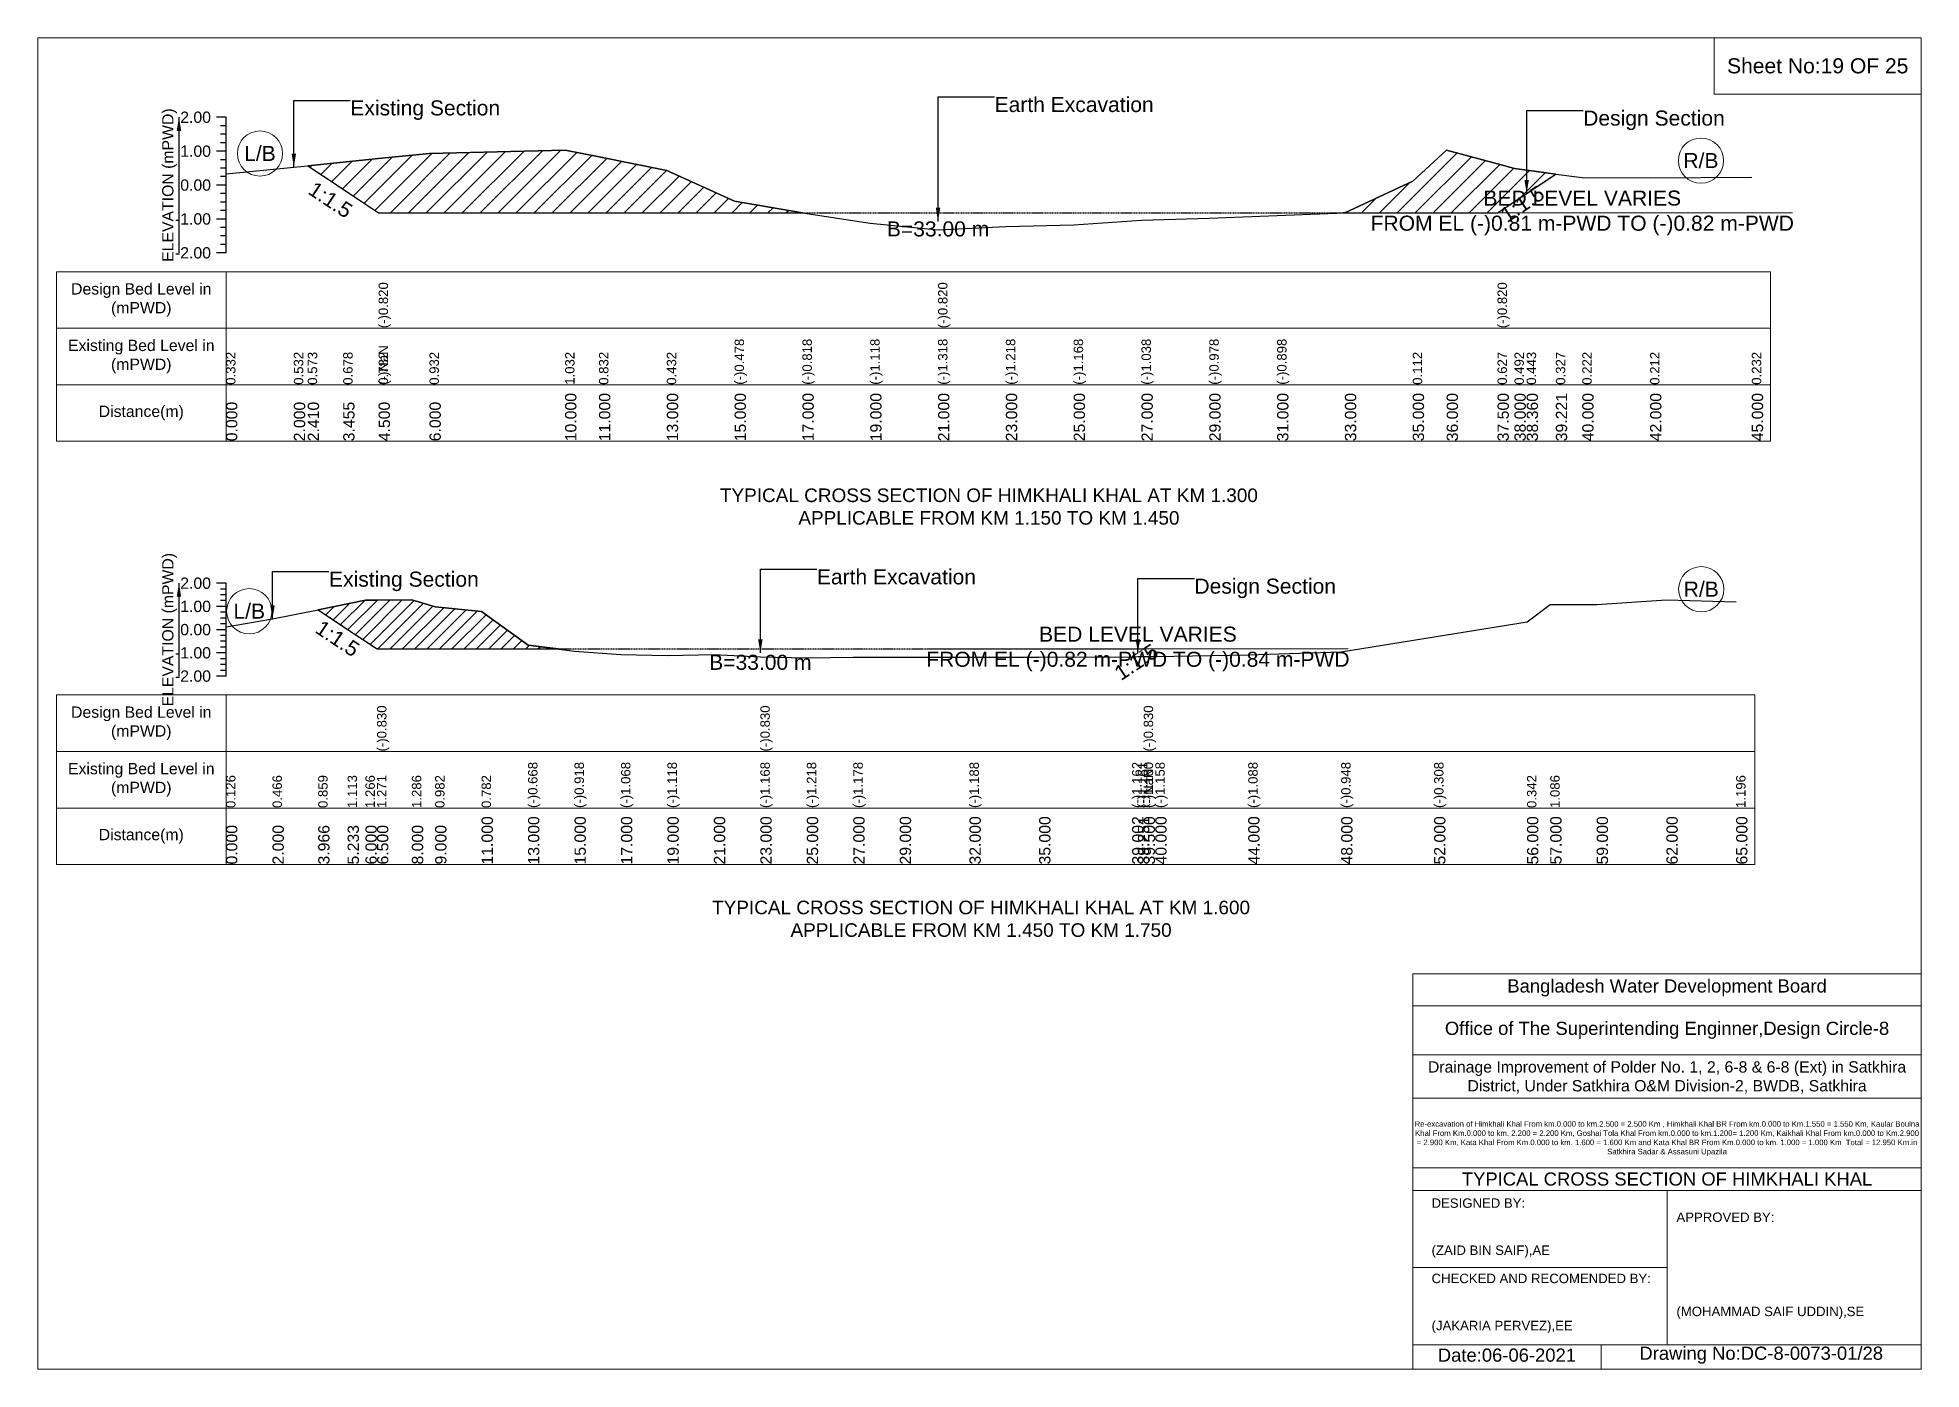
# Model space of a CAD drawing. Header units: inches. Extents: x 93000 to 346000, y -4242 to 0.
# Drawn here: x 280000 to 286000, y -4242 to 0 of the extents above; entities that cross this region are included whole.
import ezdxf

# ---------------------------------------------------------------- set-up
doc = ezdxf.new("R2010")
doc.units = ezdxf.units.IN
doc.header["$LTSCALE"] = 7
doc.header["$MEASUREMENT"] = 0
doc.linetypes.add('DASHED', pattern=[0.75, 0.5, -0.25])
for name, color, linetype, lineweight in [('Cross section Data Border', 7, 'Continuous', 9), ('Cross Section Labels', 7, 'Continuous', 9), ('Design_Bed_Level for Xsection', 7, 'DASHED', 25), ('Existing_Bed_Level for Xsection', 7, 'Continuous', 25), ('Long Section Labels', 7, 'Continuous', 9)]:
    doc.layers.add(name, color=color, linetype=linetype, lineweight=lineweight)
doc.styles.get("Standard").update_dxf_attribs({"font": 'arial.ttf'})
doc.dimstyles.get("Standard").update_dxf_attribs({"dimtxt": 0.18, "dimasz": 0.18, "dimexe": 0.18, "dimexo": 0.0625, "dimgap": 0.09, "dimtad": 0, "dimtih": 1, "dimtoh": 1, "dimdec": 4, "dimzin": 0, "dimdsep": 46, "dimtxsty": 'Standard', "dimcen": 0.09, "dimadec": 0, "dimazin": 0, "dimtfac": 1, "dimtdec": 4, "dimtofl": 0, "dimtmove": 0, "dimatfit": 3, "dimfxl": 0, "dimtolj": 1, "dimtzin": 0, "dimarcsym": 0})

msp = doc.modelspace()

# ---------------------------------------------------------------- texts
at = {"layer": 'Cross section Data Border', "attachment_point": 5}
for s, insert, char_height in [('Sheet No:19 OF 25', (285670, -90), 48), ('Bangladesh Water Development Board', (285190, -3027), 42), ('Office of The Superintending Enginner,Design Circle-8', (285190, -3162), 42)]:
    msp.add_mtext(s, dxfattribs=dict(at, insert=insert, char_height=char_height))
at = {"layer": 'Cross section Data Border'}
for s, insert, char_height, width, attachment_point in [('Design Bed Level in (mPWD)', (280330, -835.7), 36, 480, 5), ('Existing Bed Level in (mPWD)', (280330, -1015.7), 36, 480, 5), ('Distance(m)', (280330, -1195.7), 36, 480, 5), ('Design Bed Level in (mPWD)', (280330, -2183.9), 36, 480, 5), ('Existing Bed Level in (mPWD)', (280330, -2363.9), 36, 480, 5), ('Distance(m)', (280330, -2543.9), 36, 480, 5), ('Drainage Improvement of Polder No. 1, 2, 6-8 & 6-8 (Ext) in Satkhira District, Under Satkhira O&M Division-2, BWDB, Satkhira', (285190, -3312), 36, 1680, 5), ('Re-excavation of Himkhali Khal From km.0.000 to km.2.500 = 2.500 Km , Himkhali Khal BR From km.0.000 to Km.1.550 = 1.550 Km, Kaular Boulna Khal From Km.0.000 to km. 2.200 = 2.200 Km, Goshai Tola Khal From km.0.000 to km.1.200= 1.200 Km, Kaikhali Khal From km.0.000 to Km.2.900 = 2.900 Km, Kata Khal From Km.0.000 to km. 1.600 = 1.600 Km and Kata Khal BR From Km.0.000 to km. 1.000 = 1.000 Km  Total = 12.950 Km.in Satkhira Sadar & Assasuni Upazila', (285190, -3507), 17.611, 1620, 5), ('TYPICAL CROSS SECTION OF HIMKHALI KHAL', (285190, -3636), 42, 1680, 5), ('DESIGNED BY:\\P\\P\\P(ZAID BIN SAIF),AE', (284440, -3792), 30, 840, 4), ('APPROVED BY:\\P\\P\\P\\P\\P\\P(MOHAMMAD SAIF UDDIN),SE', (285220, -3912), 30, 840, 4), ('CHECKED AND RECOMENDED BY:\\P\\P\\P(JAKARIA PERVEZ),EE', (284440, -4032), 30, 840, 4), ('Date:06-06-2021', (284680, -4197), 42, 840, 5), ('Drawing No:DC-8-0073-01/28', (285490, -4197), 42, 1320, 5)]:
    msp.add_mtext(s, dxfattribs=dict(at, insert=insert, char_height=char_height, width=width, attachment_point=attachment_point))
at = {"layer": 'Cross Section Labels'}
for s, insert, char_height, attachment_point in [('Existing Section', (280996, -199.7), 48, 1), ('Earth Excavation', (283048, -188.9), 48, 1), ('Design Section', (284922.9, -232.1), 48, 1), ('L/B', (280708, -369), 48, 5), ('R/B', (285298, -391.7), 48, 5), ('BED LEVEL VARIES \\PFROM EL (-)0.81 m-PWD TO (-)0.82 m-PWD', (284920, -558.2), 48, 5), ('B=33.00 m', (282868, -585.2), 48, 2), ('TYPICAL CROSS SECTION OF HIMKHALI KHAL AT KM 1.300\\PAPPLICABLE FROM KM 1.150 TO KM 1.450', (283030, -1494), 43.2, 5), ('Existing Section', (280928, -1700.9), 48, 1), ('Earth Excavation', (282482, -1693.5), 48, 1), ('Design Section', (283684.6, -1723.1), 48, 1), ('R/B', (285299, -1757), 48, 5), ('L/B', (280674, -1827), 48, 5), ('BED LEVEL VARIES \\PFROM EL (-)0.82 m-PWD TO (-)0.84 m-PWD', (283504.6, -1947.3), 48, 5), ('B=33.00 m', (282302, -1965.8), 48, 2), ('TYPICAL CROSS SECTION OF HIMKHALI KHAL AT KM 1.600\\PAPPLICABLE FROM KM 1.450 TO KM 1.750', (283005, -2807), 43.2, 5)]:
    msp.add_mtext(s, dxfattribs=dict(at, insert=insert, char_height=char_height, attachment_point=attachment_point))
at = {"layer": 'Cross Section Labels', "char_height": 48, "attachment_point": 2}
for insert, rotation in [((280946.2, -496.5), 326.30993), ((284715.9, -509.8), 33.69007), ((280968.7, -1894), 326.30993), ((283486.1, -1968.8), 33.69007)]:
    msp.add_mtext('1:1.5', dxfattribs=dict(at, insert=insert, rotation=rotation))
at = {"layer": 'Existing_Bed_Level for Xsection', "char_height": 36, "attachment_point": 5, "rotation": 90}
for insert in [(280420, -469.7), (280420, -1885.9)]:
    msp.add_mtext('ELEVATION (mPWD)', dxfattribs=dict(at, insert=insert))
at = {"layer": 'Existing_Bed_Level for Xsection', "char_height": 36, "attachment_point": 6}
for s, insert in [('2.00', (280552, -253.7)), ('1.00', (280552, -361.7)), ('0.00', (280552, -469.7)), ('-1.00', (280552, -577.7)), ('-2.00', (280552, -685.7)), ('2.00', (280552, -1737.9)), ('1.00', (280552, -1811.9)), ('0.00', (280552, -1885.9)), ('-1.00', (280552, -1959.9)), ('-2.00', (280552, -2033.9))]:
    msp.add_mtext(s, dxfattribs=dict(at, insert=insert))
at = {"layer": 'Long Section Labels', "attachment_point": 1, "rotation": 90}
for s, insert, char_height in [('(-)0.820', (281086, -925.7), 30), ('(-)0.820', (282868, -925.7), 30), ('(-)0.820', (284650, -925.7), 30), ('0.332', (280600, -1105.7), 30), ('0.532', (280816, -1105.7), 30), ('0.573', (280860.3, -1105.7), 30), ('0.678', (280973.2, -1105.7), 30), ('(-)NaN', (281086, -1105.7), 30), ('(-)NaN', (281086, -1105.7), 30), ('0.782', (281086, -1105.7), 30), ('0.782', (281086, -1105.7), 30), ('0.932', (281248, -1105.7), 30), ('1.032', (281680, -1105.7), 30), ('1.032', (281680, -1105.7), 30), ('0.832', (281788, -1105.7), 30), ('0.432', (282004, -1105.7), 30), ('(-)0.478', (282220, -1105.7), 30), ('(-)0.818', (282436, -1105.7), 30), ('(-)0.818', (282436, -1105.7), 30), ('(-)1.118', (282652, -1105.7), 30), ('(-)1.318', (282868, -1105.7), 30), ('(-)1.318', (282868, -1105.7), 30), ('(-)1.318', (282868, -1105.7), 30), ('(-)1.218', (283084, -1105.7), 30), ('(-)1.168', (283300, -1105.7), 30), ('(-)1.038', (283516, -1105.7), 30), ('(-)0.978', (283732, -1105.7), 30), ('(-)0.898', (283948, -1105.7), 30), ('0.112', (284380, -1105.7), 30), ('0.627', (284650, -1105.7), 30), ('0.627', (284650, -1105.7), 30), ('0.492', (284704, -1105.7), 30), ('0.443', (284742.9, -1105.7), 30), ('0.327', (284835.8, -1105.7), 30), ('0.222', (284920, -1105.7), 30), ('0.212', (285136, -1105.7), 30), ('0.232', (285460, -1105.7), 30), ('10.000', (281680, -1285.7), 36), ('11.000', (281788, -1285.7), 36), ('13.000', (282004, -1285.7), 36), ('15.000', (282220, -1285.7), 36), ('17.000', (282436, -1285.7), 36), ('19.000', (282652, -1285.7), 36), ('21.000', (282868, -1285.7), 36), ('21.000', (282868, -1285.7), 36), ('21.000', (282868, -1285.7), 36), ('23.000', (283084, -1285.7), 36), ('25.000', (283300, -1285.7), 36), ('27.000', (283516, -1285.7), 36), ('29.000', (283732, -1285.7), 36), ('31.000', (283948, -1285.7), 36), ('33.000', (284164, -1285.7), 36), ('35.000', (284380, -1285.7), 36), ('36.000', (284488, -1285.7), 36), ('37.500', (284650, -1285.7), 36), ('37.500', (284650, -1285.7), 36), ('37.500', (284650, -1285.7), 36), ('38.000', (284704, -1285.7), 36), ('38.360', (284742.9, -1285.7), 36), ('39.221', (284835.8, -1285.7), 36), ('40.000', (284920, -1285.7), 36), ('42.000', (285136, -1285.7), 36), ('45.000', (285460, -1285.7), 36), ('0.000', (280600, -1285.7), 36), ('2.000', (280816, -1285.7), 36), ('2.410', (280860.3, -1285.7), 36), ('3.455', (280973.2, -1285.7), 36), ('4.500', (281086, -1285.7), 36), ('4.500', (281086, -1285.7), 36), ('4.500', (281086, -1285.7), 36), ('6.000', (281248, -1285.7), 36), ('(-)0.830', (281081, -2273.9), 30), ('(-)0.830', (282302, -2273.9), 30), ('(-)0.830', (283523, -2273.9), 30), ('(-)0.668', (281562, -2453.9), 30), ('(-)0.918', (281710, -2453.9), 30), ('(-)1.068', (281858, -2453.9), 30), ('(-)1.068', (281858, -2453.9), 30), ('(-)1.118', (282006, -2453.9), 30), ('(-)1.168', (282302, -2453.9), 30), ('(-)1.168', (282302, -2453.9), 30), ('(-)1.168', (282302, -2453.9), 30), ('(-)1.218', (282450, -2453.9), 30), ('(-)1.178', (282598, -2453.9), 30), ('(-)1.178', (282598, -2453.9), 30), ('(-)1.178', (282598, -2453.9), 30), ('(-)1.188', (282968, -2453.9), 30), ('(-)1.162', (283486.1, -2453.9), 30), ('(-)1.161', (283504.6, -2453.9), 30), ('(-)1.160', (283523, -2453.9), 30), ('(-)1.160', (283523, -2453.9), 30), ('(-)NaN', (283523, -2453.9), 30), ('(-)1.158', (283560, -2453.9), 30), ('(-)1.088', (283856, -2453.9), 30), ('(-)0.948', (284152, -2453.9), 30), ('(-)0.308', (284448, -2453.9), 30), ('0.126', (280600, -2453.9), 30), ('0.466', (280748, -2453.9), 30), ('0.859', (280893.5, -2453.9), 30), ('1.113', (280987.2, -2453.9), 30), ('1.266', (281044, -2453.9), 30), ('1.271', (281081, -2453.9), 30), ('1.271', (281081, -2453.9), 30), ('1.271', (281081, -2453.9), 30), ('1.286', (281192, -2453.9), 30), ('1.286', (281192, -2453.9), 30), ('0.982', (281266, -2453.9), 30), ('0.782', (281414, -2453.9), 30), ('0.342', (284744, -2453.9), 30), ('1.086', (284818, -2453.9), 30), ('1.086', (284818, -2453.9), 30), ('1.196', (285410, -2453.9), 30), ('0.000', (280600, -2633.9), 36), ('2.000', (280748, -2633.9), 36), ('3.966', (280893.5, -2633.9), 36), ('5.233', (280987.2, -2633.9), 36), ('6.000', (281044, -2633.9), 36), ('6.500', (281081, -2633.9), 36), ('6.500', (281081, -2633.9), 36), ('6.500', (281081, -2633.9), 36), ('8.000', (281192, -2633.9), 36), ('9.000', (281266, -2633.9), 36), ('11.000', (281414, -2633.9), 36), ('13.000', (281562, -2633.9), 36), ('15.000', (281710, -2633.9), 36), ('17.000', (281858, -2633.9), 36), ('19.000', (282006, -2633.9), 36), ('21.000', (282154, -2633.9), 36), ('23.000', (282302, -2633.9), 36), ('23.000', (282302, -2633.9), 36), ('23.000', (282302, -2633.9), 36), ('25.000', (282450, -2633.9), 36), ('27.000', (282598, -2633.9), 36), ('29.000', (282746, -2633.9), 36), ('32.000', (282968, -2633.9), 36), ('35.000', (283190, -2633.9), 36), ('39.002', (283486.1, -2633.9), 36), ('39.251', (283504.6, -2633.9), 36), ('39.500', (283523, -2633.9), 36), ('39.500', (283523, -2633.9), 36), ('39.500', (283523, -2633.9), 36), ('40.000', (283560, -2633.9), 36), ('44.000', (283856, -2633.9), 36), ('48.000', (284152, -2633.9), 36), ('52.000', (284448, -2633.9), 36), ('56.000', (284744, -2633.9), 36), ('57.000', (284818, -2633.9), 36), ('59.000', (284966, -2633.9), 36), ('62.000', (285188, -2633.9), 36), ('65.000', (285410, -2633.9), 36)]:
    msp.add_mtext(s, dxfattribs=dict(at, insert=insert, char_height=char_height))

# ---------------------------------------------------------------- hatches: boundary and pattern name
at = {"layer": 'Existing_Bed_Level for Xsection'}
h = msp.add_hatch(dxfattribs=at)
h.set_pattern_fill('ANSI31', color=256, scale=324, style=0)
h.paths.add_polyline_path([(280860.3, -407.8), (280973.2, -483), (281086, -558.2), (281248, -558.2), (281680, -558.2), (281788, -558.2), (282004, -558.2), (282220, -558.2), (282436, -558.2), (282437.4, -558.2), (282436, -558), (282220, -521.3), (282004, -423), (281788, -379.8), (281680, -358.2), (281248, -369), (281086, -385.2), (280973.2, -396.5)])
h = msp.add_hatch(dxfattribs=at)
h.set_pattern_fill('ANSI31', color=256, scale=324, style=0)
h.paths.add_polyline_path([(284158.6, -558.2), (284164, -558.2), (284380, -558.2), (284488, -558.2), (284650, -558.2), (284704, -522.2), (284742.9, -496.3), (284835.8, -434.3), (284742.9, -421.8), (284704, -416.5), (284650, -401.9), (284488, -358.2), (284380, -457.6), (284164, -558)])
h = msp.add_hatch(dxfattribs=at)
h.set_pattern_fill('ANSI31', color=256, scale=222, style=0)
h.paths.add_polyline_path([(280893.5, -1822.3), (280987.2, -1884.8), (281044, -1922.6), (281081, -1947.3), (281192, -1947.3), (281266, -1947.3), (281414, -1947.3), (281562, -1947.3), (281657.9, -1947.3), (281562, -1935.3), (281414, -1828), (281266, -1813.2), (281192, -1790.7), (281081, -1791.8), (281044, -1792.2), (280987.2, -1803.5)])

# ---------------------------------------------------------------- linework, layer by layer
at = {"layer": 'Cross section Data Border'}
for points in [[(280000, 0), (286000, 0), (286000, -4242), (280000, -4242)], [(285340, 0), (286000, 0), (286000, -180), (285340, -180)], [(280060, -745.7), (285520, -745.7), (285520, -1285.7), (280060, -1285.7)], [(280060, -2093.9), (285470, -2093.9), (285470, -2633.9), (280060, -2633.9)]]:
    msp.add_lwpolyline(points, close=True, dxfattribs=at)
for points in [[(280600, -745.7), (280600, -1285.7)], [(280060, -925.7), (285520, -925.7)], [(280060, -1105.7), (285520, -1105.7)], [(280600, -2093.9), (280600, -2633.9)], [(280060, -2273.9), (285470, -2273.9)], [(280060, -2453.9), (285470, -2453.9)], [(284380, -4242), (284380, -2982), (286000, -2982)], [(284380, -3084), (286000, -3084)], [(284380, -3240), (286000, -3240)], [(284380, -3378), (286000, -3378)], [(284380, -3600), (286000, -3600)], [(284380, -3672), (286000, -3672)], [(285190, -3672), (285190, -4164)], [(284380, -3918), (285190, -3918)], [(284380, -4164), (286000, -4164)], [(284980, -4164), (284980, -4242)]]:
    msp.add_lwpolyline(points, dxfattribs=at)
at = {"layer": 'Cross Section Labels'}
for points in [[(284250.2, -558.2), (285589.8, -558.2)], [(282834.8, -1947.3), (284174.3, -1947.3)]]:
    msp.add_lwpolyline(points, dxfattribs=at)
for centre in [(280708, -369), (285298, -391.7), (285299, -1757), (280674, -1827)]:
    msp.add_circle(centre, 72, dxfattribs=at)
at = {"layer": 'Design_Bed_Level for Xsection'}
for points in [[(280860.3, -407.8), (280973.2, -483), (281086, -558.2), (282868, -558.2), (284650, -558.2), (284742.9, -496.3), (284835.8, -434.3)], [(280893.5, -1822.3), (280987.2, -1884.8), (281081, -1947.3), (282302, -1947.3), (283523, -1947.3), (283504.6, -1959.6), (283486.1, -1971.9)]]:
    msp.add_lwpolyline(points, dxfattribs=at)
at = {"layer": 'Existing_Bed_Level for Xsection'}
for points in [[(280600, -253.7), (280570, -253.7)], [(280600, -280.7), (280582, -280.7)], [(280600, -685.7), (280600, -577.7), (280600, -469.7), (280600, -361.7), (280600, -253.7)], [(280600, -307.7), (280582, -307.7)], [(280600, -334.7), (280582, -334.7)], [(280600, -433.8), (280816, -412.2), (280860.3, -407.8), (280973.2, -396.5), (281086, -385.2), (281086, -385.2), (281248, -369), (281680, -358.2), (281788, -379.8), (282004, -423), (282220, -521.3), (282436, -558), (282652, -590.4), (282868, -612), (282868, -612), (283084, -601.2), (283300, -595.8), (283516, -581.8), (283732, -575.3), (283948, -566.6), (284164, -558), (284380, -457.6), (284488, -358.2), (284650, -401.9), (284650, -401.9), (284704, -416.5), (284742.9, -421.8), (284835.8, -434.3), (284920, -445.7), (285136, -446.8), (285460, -444.6)], [(280600, -361.7), (280570, -361.7)], [(280600, -388.7), (280582, -388.7)], [(280600, -415.7), (280582, -415.7)], [(280600, -469.7), (280570, -469.7)], [(280600, -442.7), (280582, -442.7)], [(280600, -496.7), (280582, -496.7)], [(280600, -523.7), (280582, -523.7)], [(280600, -577.7), (280570, -577.7)], [(280600, -550.7), (280582, -550.7)], [(280600, -604.7), (280582, -604.7)], [(280600, -631.7), (280582, -631.7)], [(280600, -658.7), (280582, -658.7)], [(280600, -685.7), (280570, -685.7)], [(280600, -1737.9), (280570, -1737.9)], [(280600, -2033.9), (280600, -1959.9), (280600, -1885.9), (280600, -1811.9), (280600, -1737.9)], [(280600, -1756.4), (280582, -1756.4)], [(280600, -1774.9), (280582, -1774.9)], [(280600, -1793.4), (280582, -1793.4)], [(280600, -1876.5), (280748, -1851.4), (280893.5, -1822.3), (280987.2, -1803.5), (281044, -1792.2), (281081, -1791.8), (281081, -1791.8), (281192, -1790.7), (281266, -1813.2), (281414, -1828), (281562, -1935.3), (281710, -1953.8), (281858, -1964.9), (282006, -1968.6), (282154, -1964.9), (282302, -1972.3), (282302, -1972.3), (282450, -1976), (282598, -1973), (282746, -1973), (282968, -1973.8), (283190, -1973), (283486.1, -1971.9), (283504.6, -1971.8), (283523, -1971.7), (283523, -1971.7), (283560, -1971.6), (283856, -1966.4), (284152, -1956), (284448, -1908.7), (284744, -1860.6), (284818, -1805.5), (284966, -1805.5), (285188, -1790.7), (285410, -1797.4)], [(280600, -1811.9), (280570, -1811.9)], [(280600, -1830.4), (280582, -1830.4)], [(280600, -1848.9), (280582, -1848.9)], [(280600, -1885.9), (280570, -1885.9)], [(280600, -1867.4), (280582, -1867.4)], [(280600, -1904.4), (280582, -1904.4)], [(280600, -1959.9), (280570, -1959.9)], [(280600, -1922.9), (280582, -1922.9)], [(280600, -1941.4), (280582, -1941.4)], [(280600, -1978.4), (280582, -1978.4)], [(280600, -2033.9), (280570, -2033.9)], [(280600, -1996.9), (280582, -1996.9)], [(280600, -2015.4), (280582, -2015.4)]]:
    msp.add_lwpolyline(points, dxfattribs=at)
for points in [[(280860.3, -407.8), (280973.2, -483), (281086, -558.2), (281086, -558.2), (281248, -558.2), (281680, -558.2), (281788, -558.2), (282004, -558.2), (282220, -558.2), (282436, -558.2), (282437.4, -558.2), (282436, -558), (282220, -521.3), (282004, -423), (281788, -379.8), (281680, -358.2), (281248, -369), (281086, -385.2), (281086, -385.2), (280973.2, -396.5)], [(284158.6, -558.2), (284164, -558.2), (284380, -558.2), (284488, -558.2), (284650, -558.2), (284650, -558.2), (284704, -522.2), (284742.9, -496.3), (284835.8, -434.3), (284835.8, -434.3), (284835.8, -434.3), (284742.9, -421.8), (284704, -416.5), (284650, -401.9), (284650, -401.9), (284488, -358.2), (284380, -457.6), (284164, -558)], [(280893.5, -1822.3), (280893.5, -1822.3), (280987.2, -1884.8), (281044, -1922.6), (281081, -1947.3), (281081, -1947.3), (281192, -1947.3), (281266, -1947.3), (281414, -1947.3), (281562, -1947.3), (281657.9, -1947.3), (281562, -1935.3), (281414, -1828), (281266, -1813.2), (281192, -1790.7), (281081, -1791.8), (281081, -1791.8), (281044, -1792.2), (280987.2, -1803.5), (280893.5, -1822.3)]]:
    msp.add_lwpolyline(points, close=True, dxfattribs=at)

msp.set_redraw_order([(e.dxf.handle, doc.entitydb.next_handle()) for e in msp.query("TEXT MTEXT ATTDEF DIMENSION ARC_DIMENSION")])  # texts and dimensions are drawn at this point

# ---------------------------------------------------------------- leaders
at = {"layer": 'Cross Section Labels', "annotation_type": 0, "has_hookline": 1, "hookline_direction": 0}
for points, text_width in [([(280816, -412.2), (280816, -199.7), (280995.9, -199.7)], 467.2), ([(282868, -585.1), (282868, -188.9), (283047.9, -188.9)], 497), ([(284742.9, -496.3), (284742.9, -232.1), (284922.8, -232.1)], 441.2), ([(280748, -1851.4), (280748, -1700.9), (280927.9, -1700.9)], 467.2), ([(282302, -1959.8), (282302, -1693.5), (282481.9, -1693.5)], 497), ([(283504.6, -1959.6), (283504.6, -1723.1), (283684.5, -1723.1)], 441.2)]:
    msp.add_leader(points, dimstyle='Standard', override={"dimasz": 43.2}, dxfattribs=dict(at, text_width=text_width))
at = {"layer": 'Existing_Bed_Level for Xsection'}
for points in [[(280450, -253.7), (280450, -685.7)], [(280450, -1737.9), (280450, -2033.9)]]:
    msp.add_leader(points, dimstyle='Standard', override={"dimasz": 43.2}, dxfattribs=at)

doc.saveas('drawing.dxf')
